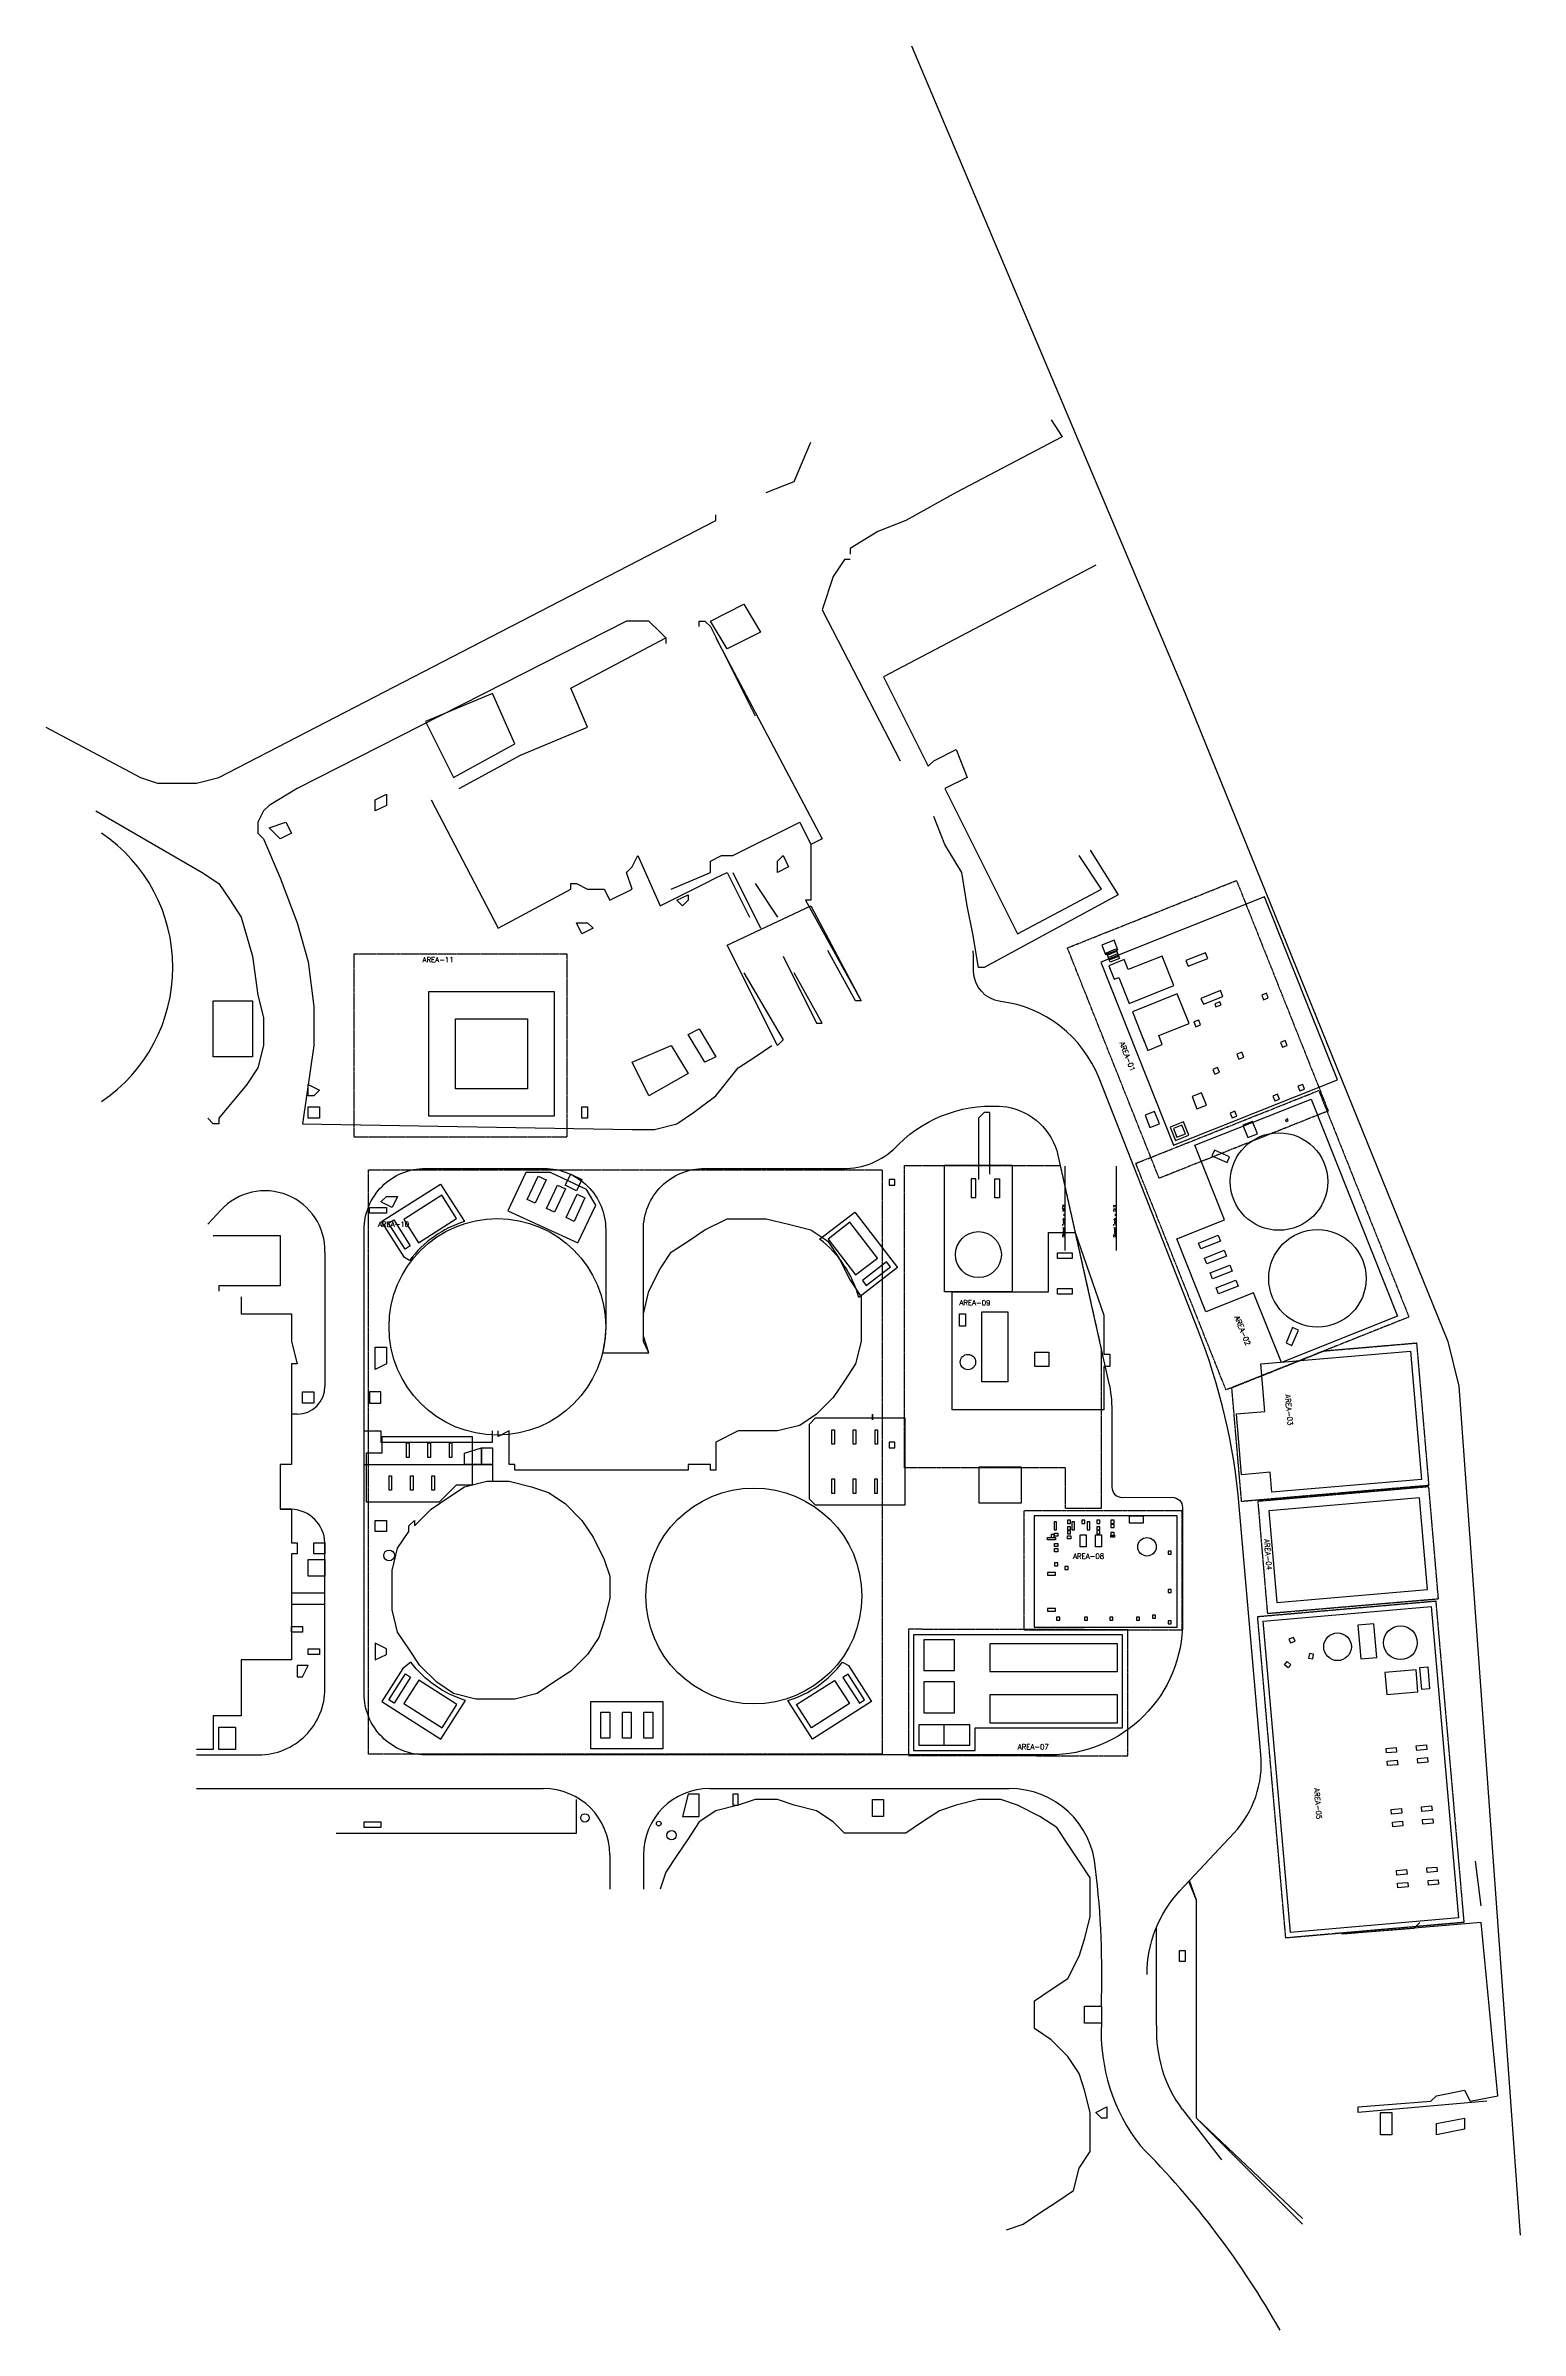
# Model space of a CAD drawing. Header units: millimetres. Extents: x 109858 to 254168, y -72223 to 151350.
import ezdxf

# ---------------------------------------------------------------- set-up
doc = ezdxf.new("R2010")
doc.units = ezdxf.units.MM
doc.linetypes.add('BORDER', pattern=[44.45, 12.7, -6.35, 12.7, -6.35, 0, -6.35])
for name, color, linetype, plot in [('Area-01', 3, 'BORDER', False), ('Area-02', 3, 'BORDER', False), ('Area-03', 3, 'BORDER', False), ('Area-04', 3, 'BORDER', False), ('Area-05', 3, 'BORDER', False), ('Area-07', 3, 'BORDER', False), ('Area-08', 3, 'BORDER', False), ('Area-09', 3, 'BORDER', False), ('Area-10', 3, 'BORDER', False), ('Area-11', 3, 'BORDER', False)]:
    doc.layers.add(name, color=color, linetype=linetype, plot=plot)
for name, color, linetype in [('C-A01-Conc-Slab', 7, 'Continuous'), ('C-A02-Conc-Slab', 7, 'Continuous'), ('C-A04-Conc-Slab', 7, 'Continuous'), ('C-A05-Conc-Slab', 7, 'Continuous'), ('C-A07-Conc-Slab', 7, 'Continuous'), ('C-A10-Conc-Slab', 7, 'Continuous'), ('E-Struc - Misc and Pits', 7, 'Continuous'), ('Fence', 3, 'FENCELINE2'), ('Footpath', 7, 'Continuous'), ('Kerb - Top', 2, 'Continuous'), ('Tanks', 7, 'Continuous'), ('Wall - Bottom', 7, 'Continuous')]:
    doc.layers.add(name, color=color, linetype=linetype)
doc.layers.add('NonPlot', color=3, linetype='Continuous', plot=False, transparency=0.5)
doc.styles.get("Standard").update_dxf_attribs({"font": 'simplex.shx'})
doc.linetypes.add('FENCELINE2', pattern='A,0.25,-0.1,[132,ltypeshp.shx,S=0.1,R=0,X=-0.1,Y=0],-0.1,1', length=1.45)

# ---------------------------------------------------------------- blocks, each defined once
blk = doc.blocks.new('A$C3A4271EA')
for p, q in [((205352, 12253), (201190, 12253)), ((201190, 12253), (201190, 8768)), ((205352, 8768), (205352, 12253)), ((201190, 8768), (205352, 8768))]:
    blk.add_line(p, q)

msp = doc.modelspace()

# ---------------------------------------------------------------- linework, layer by layer
at = {"elevation": 0}
msp.add_lwpolyline([(220589, -3405), (220589, 7495), (206589, 7495), (206589, -3405)], close=True, dxfattribs=at)
at = {"layer": 'Area-01'}
msp.add_lwpolyline([(226391, 69654), (235372, 47103), (218827, 40514), (209846, 63065)], close=True, dxfattribs=at)
at = {"layer": 'Area-02'}
msp.add_lwpolyline([(234438, 49105), (243268, 26934), (225369, 19802), (216538, 41972)], close=True, dxfattribs=at)
at = {"layer": 'Area-03', "elevation": 0}
msp.add_lwpolyline([(225936, 20027), (234959, 23623), (244013, 24398), (245207, 10449), (226890, 8881)], close=True, dxfattribs=at)
at = {"layer": 'Area-04', "elevation": 0}
msp.add_lwpolyline([(245218, 10327), (228479, 8894), (229417, -2066), (246156, -633)], close=True, dxfattribs=at)
at = {"layer": 'Area-05', "elevation": 0}
msp.add_lwpolyline([(228464, -2374), (245893, -849), (248645, -32309), (231217, -33833)], close=True, dxfattribs=at)
at = {"layer": 'Area-07', "flags": 128}
msp.add_lwpolyline([(209658, 12191), (193907, 12191), (193907, 41755), (209145, 41755), (213158, 23794), (213158, 8191), (209658, 8191)], close=True, dxfattribs=at)
at = {"layer": 'Area-07', "elevation": 0}
msp.add_lwpolyline([(194307, -15963), (215747, -16007), (215747, -3667), (194307, -3623)], close=True, dxfattribs=at)
at = {"layer": 'Area-08'}
msp.add_lwpolyline([(205589, -3662), (221089, -3662), (221089, 7958), (205589, 7958)], close=True, dxfattribs=at)
at = {"layer": 'Area-10'}
msp.add_lwpolyline([(141458, 41341), (191727, 41341), (191727, -15835), (141458, -15835)], close=True, dxfattribs=at)
at = {"layer": 'Area-11', "elevation": 0, "flags": 128}
msp.add_lwpolyline([(140003, 62441), (140003, 44581), (160904, 44581), (160904, 62441)], close=True, dxfattribs=at)
at = {"layer": 'C-A01-Conc-Slab'}
for p, q in [((213751, 62359, 22448), (214680, 62729, 22448)), ((213843, 62127, 22448), (214772, 62497, 22448)), ((213936, 61895, 22448), (214865, 62265, 22448))]:
    msp.add_line(p, q, dxfattribs=at)
for points in [[(213105, 61662), (220238, 43750), (236279, 50135), (229145, 68047)], [(214426, 63812), (213218, 63331), (213588, 62402), (214796, 62883)], [(214028, 61662), (213658, 62591), (214587, 62961), (214957, 62032)], [(221446, 61832), (221675, 61256), (223590, 62016), (223361, 62592)], [(222919, 58124), (223148, 57547), (225062, 58307), (224833, 58884)], [(222228, 55815), (222413, 55350), (222878, 55534), (222694, 55999)], [(226425, 52659), (226625, 52157), (227127, 52357), (226927, 52859)], [(224074, 51170), (224259, 50704), (224725, 50886), (224539, 51352)], [(217445, 46687), (217926, 45479), (218855, 45849), (218374, 47057)], [(222041, 48514), (222522, 47306), (223451, 47676), (222970, 48884)], [(225774, 46887), (225959, 46423), (226424, 46608), (226239, 47072)], [(219908, 45525), (220434, 44205), (221725, 44719), (221199, 46039)], [(220224, 45381), (220564, 44526), (221400, 44859), (221060, 45714)], [(227023, 45715), (227504, 44508), (228433, 44878), (227952, 46085)], [(231188, 46248), (231262, 46062), (231447, 46136), (231373, 46322)]]:
    msp.add_lwpolyline(points, close=True, dxfattribs=at)
for points, elevation in [([(215786, 60933), (215395, 61917), (213892, 61321), (214418, 59999), (214864, 60176)], -99), ([(214864, 60176), (215879, 57623), (220274, 59368), (219126, 62259), (215786, 60933)], -99), ([(217218, 54246), (217702, 53027), (219130, 53594), (218777, 54481)], 22000)]:
    msp.add_lwpolyline(points, dxfattribs=dict(at, elevation=elevation))
msp.add_lwpolyline([(218777, 54481), (221746, 55660), (220598, 58551), (216202, 56805), (217350, 53915)], dxfattribs=at)
for points, elevation in [([(228860, 58449), (229044, 57984), (229509, 58168), (229324, 58633)], 0), ([(224262, 57576), (224374, 57297), (224889, 57502), (224779, 57781)], -202), ([(230706, 53802), (230890, 53337), (231355, 53522), (231170, 53986)], 0), ([(232405, 49522), (232590, 49057), (233055, 49243), (232870, 49707)], 21800), ([(229952, 48547), (230137, 48083), (230601, 48268), (230416, 48732)], 21800)]:
    msp.add_lwpolyline(points, close=True, dxfattribs=dict(at, elevation=elevation))
at = {"layer": 'C-A02-Conc-Slab'}
msp.add_lwpolyline([(233695, 48269), (242154, 27028), (230784, 22497), (228067, 29320), (223395, 27459), (220557, 34585), (225230, 36443), (222324, 43740)], close=True, dxfattribs=at)
at = {"layer": 'C-A02-Conc-Slab', "flags": 128}
for points in [[(223990, 42697), (225478, 42051), (225720, 42611), (224232, 43257), (223990, 42697)], [(225478, 42051), (225720, 42611), (224232, 43257), (223990, 42697)], [(231889, 25898), (231251, 24408), (231807, 24160), (232457, 25651), (231889, 25898)], [(231889, 25898), (231251, 24408), (231807, 24160), (232457, 25651)]]:
    msp.add_lwpolyline(points, close=True, dxfattribs=at)
at = {"layer": 'C-A02-Conc-Slab'}
for points in [[(222665, 34176), (224589, 34940), (224820, 34359), (222896, 33595), (222665, 34176)], [(223248, 32713), (225172, 33476), (225402, 32895), (223479, 32132), (223247, 32712)], [(223831, 31249), (225755, 32013), (225985, 31432), (224061, 30669), (223830, 31249)], [(224414, 29786), (226337, 30549), (226568, 29969), (224644, 29205), (224413, 29786)]]:
    msp.add_lwpolyline(points, dxfattribs=at)
for centre in [(230550, 40196, 22448), (234314, 30716, 22448)]:
    msp.add_circle(centre, 4770, dxfattribs=at)
at = {"layer": 'C-A04-Conc-Slab', "elevation": 0}
msp.add_lwpolyline([(244307, 9246), (229561, 7983), (230328, -984), (245074, 278)], close=True, dxfattribs=at)
at = {"layer": 'C-A05-Conc-Slab'}
for points in [[(208793, 6883), (208543, 6883), (208543, 6118), (208793, 6118)], [(209858, 6745), (210158, 6745), (210158, 7045), (209858, 7045)], [(210525, 6883), (210275, 6883), (210275, 6118), (210525, 6118)], [(211249, 6745), (211549, 6745), (211549, 7045), (211249, 7045)], [(212037, 6883), (211787, 6883), (211787, 6118), (212037, 6118)], [(212727, 6745), (213027, 6745), (213027, 7045), (212727, 7045)], [(214109, 6745), (214409, 6745), (214409, 7045), (214109, 7045)], [(217291, 7458), (215891, 7458), (215891, 6812), (217291, 6812)], [(207913, 5375), (208678, 5375), (208678, 5125), (207913, 5125)], [(208245, 5356), (208545, 5356), (208545, 5656), (208245, 5656)], [(208596, 5787), (208896, 5787), (208896, 5487), (208596, 5487)], [(208596, 4784), (208896, 4784), (208896, 4484), (208596, 4484)], [(209839, 5510), (210178, 5510), (210178, 5218), (209839, 5218)], [(210158, 6412), (209858, 6412), (209858, 6112), (210158, 6112)], [(210158, 6009), (209858, 6009), (209858, 5709), (210158, 5709)], [(211110, 5629), (211688, 5629), (211688, 4436), (211110, 4436)], [(212588, 5629), (213166, 5629), (213166, 4436), (212588, 4436)], [(213026, 6402), (212726, 6402), (212726, 6102), (213026, 6102)], [(213026, 6031), (212726, 6031), (212726, 5731), (213026, 5731)], [(214080, 5604), (214439, 5604), (214439, 5407), (214080, 5407)], [(214409, 6648), (214109, 6648), (214109, 6348), (214409, 6348)], [(214409, 5841), (214109, 5841), (214109, 5541), (214409, 5541)], [(208596, 4274), (208896, 4274), (208896, 3974), (208596, 3974)], [(208596, 2581), (208896, 2581), (208896, 2881), (208596, 2881)], [(209607, 2235), (209907, 2235), (209907, 2535), (209607, 2535)], [(219702, 3725), (220002, 3725), (220002, 4025), (219702, 4025)], [(207913, 1674), (208678, 1674), (208678, 1924), (207913, 1924)], [(219702, -25), (220002, -25), (220002, 275), (219702, 275)], [(207913, -1837), (208678, -1837), (208678, -1587), (207913, -1587)], [(229006, -2829), (245438, -1391), (248104, -31854), (231671, -33292)], [(208794, -2725), (209094, -2725), (209094, -2425), (208794, -2425)], [(211518, -2725), (211818, -2725), (211818, -2425), (211518, -2425)], [(213994, -2725), (214294, -2725), (214294, -2425), (213994, -2425)], [(216602, -2725), (216902, -2725), (216902, -2425), (216602, -2425)], [(218175, -2538), (218475, -2538), (218475, -2238), (218175, -2238)], [(219702, -3095), (220002, -3095), (220002, -2795), (219702, -2795)], [(231669, -4951), (232120, -4788), (231983, -4409), (231531, -4572)], [(238550, -6523), (240125, -6389), (239843, -3096), (238268, -3231)], [(233853, -6527), (233937, -6055), (233540, -5984), (233456, -6456)], [(231343, -6779), (231710, -7088), (231450, -7396), (231083, -7087)], [(241107, -9988), (244150, -9727), (243969, -7605), (240925, -7865)], [(244335, -7373), (245103, -7307), (245286, -9446), (244519, -9511)], [(241026, -15273), (242020, -15186), (242059, -15634), (241065, -15721)], [(243986, -15019), (244980, -14932), (245020, -15381), (244026, -15467)], [(241138, -16518), (242132, -16431), (242171, -16879), (241177, -16966)], [(244093, -16265), (245087, -16178), (245126, -16626), (244132, -16713)], [(241538, -21251), (242532, -21164), (242572, -21612), (241578, -21699)], [(244498, -20997), (245492, -20910), (245531, -21359), (244537, -21446)], [(244605, -22243), (245599, -22156), (245638, -22604), (244644, -22691)], [(241645, -22496), (242639, -22409), (242678, -22858), (241684, -22945)], [(242050, -27229), (243044, -27142), (243083, -27590), (242089, -27677)], [(242157, -28475), (243151, -28388), (243190, -28836), (242196, -28923)], [(245010, -26975), (246004, -26888), (246043, -27337), (245049, -27424)], [(245141, -28211), (246135, -28124), (246174, -28573), (245180, -28660)]]:
    msp.add_lwpolyline(points, close=True, dxfattribs=at)
for centre, radius in [((217632, 4450), 904), ((236281, -5332, 24400), 1355), ((242439, -4939, 24400), 1650)]:
    msp.add_circle(centre, radius, dxfattribs=at)
msp.add_arc((106469, 61156), 15828, 304.01935, 55.98065, dxfattribs=at)
at = {"layer": 'C-A07-Conc-Slab'}
for points in [[(194799, -15486), (200804, -15486), (200804, -13274), (215243, -13274), (215243, -4162), (194799, -4162)], [(214743, -7768), (214743, -5040), (202256, -5040), (202256, -7768)], [(214743, -12774), (214743, -10035), (202256, -10035), (202256, -12774)]]:
    msp.add_lwpolyline(points, close=True, dxfattribs=at)
at = {"layer": 'C-A07-Conc-Slab', "flags": 128}
for points in [[(195803, -7663), (198804, -7663), (198804, -4662), (195803, -4662)], [(195803, -11787), (198804, -11787), (198804, -8776), (195803, -8776)], [(195299, -14977), (197796, -14977), (197796, -12984), (195299, -12984)]]:
    msp.add_lwpolyline(points, close=True, dxfattribs=at)
msp.add_lwpolyline([(197796, -14977), (200304, -14977), (200304, -12984), (197796, -12984)], dxfattribs=at)
at = {"layer": 'C-A10-Conc-Slab'}
for points, elevation in [([(155085, 37341), (161924, 34187), (163688, 37896), (162785, 39420), (159247, 41070), (156835, 41092), (155085, 37341)], 21600), ([(197810, 41802), (204455, 41802), (204455, 29402), (197810, 29402), (197810, 41802)], 20650), ([(200413, 40467), (200413, 38621), (200873, 38621), (200873, 40467), (200413, 40467)], 21918), ([(202745, 40467), (203205, 40467), (203205, 38617), (202745, 38617), (202745, 40467)], 21740), ([(148614, 38848), (144891, 36476), (146341, 34199), (150065, 36571), (148614, 38848)], 21600), ([(143922, 36439), (145533, 33909), (145027, 33587), (143416, 36117), (143922, 36439)], 21600), ([(188569, 36208), (186427, 34565), (189114, 31063), (191256, 32707), (188569, 36208)], 21807), ([(198555, 29402), (207980, 29402), (207980, 35203), (210594, 35203), (213410, 27103), (213410, 23292), (214010, 23292), (214010, 22092), (213410, 22092), (213410, 17862), (198555, 17862), (198555, 29402)], 21650), ([(192157, 32337), (189777, 30510), (190142, 30034), (192522, 31861), (192157, 32337)], 21600), ([(228783, 22341), (243429, 23595), (244503, 11041), (229858, 9787), (229690, 11750), (226890, 11510), (226382, 17448), (229182, 17688), (228783, 22341)], 21480), ([(184594, 16459), (185194, 17059), (193934, 17059), (193934, 8519), (185194, 8519), (184594, 9119), (184594, 16459)], 21500), ([(142791, 15258), (151607, 15258), (151607, 10475), (150022, 10475), (148365, 8818), (141266, 8818), (141266, 13633), (142791, 13633), (142791, 15258)], 21150), ([(145054, -7994), (145560, -8316), (143948, -10846), (143442, -10524), (145054, -7994)], 21312), ([(146369, -8606), (144918, -10883), (148642, -13255), (150092, -10978), (146369, -8606)], 21100), ([(183336, -10992), (187060, -8620), (188510, -10897), (184787, -13269), (183336, -10992)], 21625), ([(187872, -8327), (189484, -10857), (189990, -10535), (188378, -8005), (187872, -8327)], 21400)]:
    msp.add_lwpolyline(points, dxfattribs=dict(at, elevation=elevation))
for points, elevation in [([(158048, 40736), (158829, 40372), (157756, 38071), (156975, 38436)], 21603), ([(159951, 39848), (160732, 39484), (159660, 37184), (158878, 37548)], 21603), ([(161854, 38961), (162635, 38597), (161563, 36296), (160782, 36661)], 21603), ([(208875, 33213), (210305, 33213), (210305, 32663), (208875, 32663)], 21900), ([(208875, 29713), (210305, 29713), (210305, 29162), (208875, 29162)], 21900), ([(199282, 27253), (199882, 27253), (199882, 26053), (199282, 26053)], 21920), ([(201459, 27433), (204009, 27433), (204009, 20582), (201459, 20582)], 21885), ([(206644, 23503), (208044, 23503), (208044, 22103), (206644, 22103)], 20950), ([(186789, 15899), (187039, 15899), (187039, 14479), (186789, 14479)], 21784), ([(188889, 15899), (189139, 15899), (189139, 14479), (188889, 14479)], 21767), ([(191019, 15899), (191259, 15899), (191259, 14479), (191019, 14479)], 21765), ([(145165, 14618), (145415, 14618), (145415, 13198), (145165, 13198)], 21450), ([(147265, 14618), (147515, 14618), (147515, 13198), (147265, 13198)], 21450), ([(149365, 14618), (149615, 14618), (149615, 13198), (149365, 13198)], 21450), ([(143462, 11398), (143712, 11398), (143712, 9978), (143462, 9978)], 21428), ([(145562, 11398), (145812, 11398), (145812, 9978), (145562, 9978)], 21450), ([(147662, 11398), (147912, 11398), (147912, 9978), (147662, 9978)], 21450), ([(186789, 11099), (187039, 11099), (187039, 9679), (186789, 9679)], 21787), ([(188889, 11099), (189139, 11099), (189139, 9679), (188889, 9679)], 21787), ([(190989, 11099), (191239, 11099), (191239, 9679), (190989, 9679)], 21787), ([(163197, -10697), (170259, -10697), (170259, -15335), (163197, -15335)], 21350), ([(164197, -11747), (165059, -11747), (165059, -14285), (164197, -14285)], 21425), ([(166297, -11747), (167159, -11747), (167159, -14285), (166297, -14285)], 21425), ([(168397, -11747), (169259, -11747), (169259, -14285), (168397, -14285)], 21425)]:
    msp.add_lwpolyline(points, close=True, dxfattribs=dict(at, elevation=elevation))
for points in [[(161241, 40931), (162334, 40384), (161788, 39291), (160694, 39838), (161241, 40931)], [(143202, 38745), (144295, 38745), (143749, 37651), (142656, 38198), (143202, 38745)], [(141562, 37651), (143202, 37651), (143202, 37105), (141562, 37105), (141562, 37651)], [(142109, 23986), (143202, 23986), (143202, 22346), (142109, 21799), (142109, 23986)], [(141562, 19613), (141562, 18519), (142656, 18519), (142656, 19613), (141562, 19613)], [(142109, 7040), (143202, 7040), (143202, 5947), (142109, 5947), (142109, 7040)], [(142109, -4986), (142109, -6626), (143202, -6079), (143202, -5532), (142109, -4986)]]:
    msp.add_lwpolyline(points, close=True, dxfattribs=at)
for points, elevation in [([(148504, 39952), (150846, 36275, 0.1574032), (145477, 32479), (144968, 32750), (142724, 36271), (148504, 39952)], 21500), ([(189049, 37209), (193223, 31768), (189425, 28854, 0.1647483), (185589, 34554), (189049, 37209)], 21500), ([(145593, -6839), (144794, -7472), (142751, -10678), (148531, -14360), (150934, -10587, -0.1558909), (145593, -6839, 1.804267)], 21030), ([(187839, -6848), (188438, -7167), (190681, -10688), (184897, -14372), (182493, -10599, 0.1560746), (187839, -6848, 0.491972)], 21330)]:
    msp.add_lwpolyline(points, format="xyb", dxfattribs=dict(at, elevation=elevation))
for centre, radius in [((201136, 33041, 21900), 2250), ((200115, 22532, 21955), 750), ((143468, 3601), 531)]:
    msp.add_circle(centre, radius, dxfattribs=at)
at = {"layer": 'E-Struc - Misc and Pits'}
for points in [[(142109, 77555), (143202, 78102), (143202, 77009), (142109, 76462), (142109, 77555)], [(131723, 74822), (133363, 75369), (133910, 74276), (132816, 73729), (131723, 74822)], [(181466, 71542), (182013, 72089), (182560, 70996), (181466, 70449), (181466, 71542)], [(161788, 65529), (162881, 65529), (163428, 64983), (162334, 64436), (161788, 65529)], [(161788, 65529), (162881, 65529), (163428, 64983), (162334, 64436), (161788, 65529)], [(172720, 54597), (173814, 55144), (175453, 52410), (174360, 51864), (172720, 54597)], [(167254, 51864), (171080, 53504), (172720, 50770), (168894, 48584), (167254, 51864)], [(135549, 49677), (136643, 49131), (136096, 48584), (135549, 48584), (135549, 49677)], [(135549, 47491), (136643, 47491), (136643, 46397), (135549, 46397), (135549, 47491)], [(162334, 47491), (162881, 47491), (162881, 46397), (162334, 46397), (162334, 47491)], [(192399, 40384), (192399, 39838), (192946, 39838), (192946, 40384), (192399, 40384)], [(190759, 17426), (190759, 16879), (190759, 17426)], [(150855, 13600), (152495, 14146), (152495, 12506), (150855, 12506), (150855, 13600)], [(152495, 14146), (153588, 14146), (153588, 12506), (152495, 12506), (152495, 14146)], [(192399, 14693), (192399, 14146), (192946, 14146), (192946, 14693), (192399, 14693)], [(136096, 4854), (137189, 4854), (137189, 3760), (136096, 3760), (136096, 4854)], [(134456, -7172), (134456, -8266), (135003, -8266), (135549, -7172), (134456, -7172)], [(126803, -13185), (128443, -13185), (128443, -15372), (126803, -15372), (126803, -13185)], [(172174, -21931), (173814, -21931), (173814, -19745), (172720, -19745), (172174, -21931)], [(177093, -20838), (177640, -20838), (177640, -19745), (177093, -19745), (177093, -20838)], [(190759, -20291), (191852, -20291), (191852, -21931), (190759, -21931), (190759, -20291)], [(141016, -22478), (142656, -22478), (142656, -23025), (141016, -23025), (141016, -22478)], [(220824, -35050), (221370, -35050), (221370, -36144), (220824, -36144), (220824, -35050)], [(211531, -40517), (213171, -40517), (213171, -42157), (211531, -42157), (211531, -40517)], [(212624, -50903), (213717, -50356), (213717, -51449), (213171, -51449), (212624, -50903)], [(240502, -50903), (241596, -50903), (241596, -53089), (240502, -53089), (240502, -50903)], [(245969, -51996), (248702, -51449), (248702, -52543), (245969, -53089), (245969, -51996)]]:
    msp.add_lwpolyline(points, close=True, dxfattribs=at)
for centre, radius in [((162628, -22084), 415), ((169851, -22635), 231), ((171114, -23773), 457)]:
    msp.add_circle(centre, radius, dxfattribs=at)
at = {"layer": 'Fence'}
msp.add_lwpolyline([(194585, 151350), (221370, 87941), (247062, 24532), (248155, 20159), (254168, -62929)], dxfattribs=at)
at = {"layer": 'Footpath'}
for points in [[(177093, 70449), (179826, 64983)], [(179280, 69356), (181466, 66076)], [(141016, 15786), (142656, 15786), (142656, 14693), (153588, 14693), (153588, 15786)], [(141016, 12506), (153588, 12506), (153588, 10866)]]:
    msp.add_lwpolyline(points, dxfattribs=at)
at = {"layer": 'Footpath', "flags": 128}
for points in [[(133910, -66), (137189, -66)], [(133910, -1159), (137189, -1159)]]:
    msp.add_lwpolyline(points, dxfattribs=at)
at = {"layer": 'Kerb - Top'}
for p, q in [((125710, 36011), (126995, 37403)), ((124617, -19198), (158567, -19198)), ((174847, -19198), (204133, -19198)), ((165067, -25698), (165067, -29038)), ((168347, -25698), (168347, -29038)), ((168349, -25755), (168347, -25758)), ((218577, -42403), (218577, -32743)), ((221099, -50627), (224926, -55547))]:
    msp.add_line(p, q, dxfattribs=at)
for points in [[(208251, 114726), (209344, 113086), (198958, 107620), (194039, 104887), (191306, 103794), (188573, 102154), (188573, 101607)], [(180373, 107620), (183106, 108713), (184746, 112540)], [(109858, 84662), (119151, 79742), (120790, 79195), (122977, 79195), (124617, 79195), (126803, 79742), (175453, 104887), (175453, 105433)], [(188573, 101060), (188026, 101060), (186933, 99421), (185839, 96141), (193492, 81382)], [(170534, 93408), (169987, 93954), (168894, 95047), (168347, 95047), (166707, 95047), (134456, 78649), (131723, 77009), (131176, 76462), (130630, 75369), (130630, 74276), (131176, 73729), (132816, 69903), (134456, 65529), (135549, 61703), (136096, 57330), (136096, 53504), (135003, 45851), (167254, 45304), (169440, 45304), (171627, 45851), (173267, 46944), (175453, 48584), (177640, 51317), (179280, 52410), (180920, 53504)], [(175453, 93408), (185839, 73729), (184746, 73182), (184746, 67716), (184199, 67716), (189666, 57877)], [(114777, 76462), (125163, 70449), (126803, 69356), (127897, 67716), (128990, 66076), (130083, 62250), (130630, 58423), (131176, 56237), (131176, 53504), (130630, 51317), (129536, 49677), (126803, 46397), (126803, 45851), (126257, 45851), (125710, 46397)], [(212078, 72636), (214811, 68263), (201692, 61156), (201145, 61156), (200598, 64436), (200052, 67169), (199505, 70449), (197865, 73182), (196772, 75915)], [(202238, 40931), (202238, 45304), (202238, 46397), (202238, 46944), (201692, 46944), (201145, 46397), (201145, 45851), (201145, 43664), (201145, 40384)], [(137189, 33278), (137189, 20159)], [(134456, 17426), (133910, 17426)], [(138283, -23571), (161788, -23571), (161788, -20291)], [(232850, -61289), (222464, -51449), (222464, -30131), (221793, -28215)]]:
    msp.add_lwpolyline(points, dxfattribs=at)
for points in [[(171627, 67716), (172720, 68263), (172720, 67716), (172174, 67169), (171627, 67716)], [(161788, 65529), (162881, 65529), (163428, 64983), (162334, 64436), (161788, 65529)]]:
    msp.add_lwpolyline(points, close=True, dxfattribs=at)
for points in [[(217638, -37413), (217638, -37413, -0.1902829), (220864, -29210), (226131, -23565, 0.2125144), (228781, -15876), (227898, -5732), (226665, 8428, 0.0720066), (222604, 25723), (212941, 50315, 0.2740544), (203286, 57830, -0.3742727), (200665, 60771), (200647, 62316), (200608, 62784)], [(168894, 23439), (168347, 24532), (168347, 25079), (168347, 35478, -0.4142136), (174347, 41478), (188245, 41478, 0.2047596), (193334, 43857, -0.2249234), (203902, 47505, -0.3023237), (208918, 42768), (213879, 20569, -0.0546445), (214192, 17753), (214203, 10286, 0.4142136), (215205, 9287), (220103, 9295, -0.4142136), (221105, 8296), (221121, -2899, -0.4146496), (208121, -15918), (147016, -15918, -0.4142136), (141016, -9918), (141016, 34918), (141016, 35478, -0.4142136), (147016, 41478), (158664, 41478, -0.4142136), (164664, 35478), (164664, 25977), (164587, 24698), (164356, 23439)], [(124617, -15918), (130689, -15918, 0.4142136), (137189, -9418), (137189, 4854, 0.3883359), (133903, 8133), (132816, 8133)]]:
    msp.add_lwpolyline(points, format="xyb", dxfattribs=at)
for centre, radius, start, end in [((131313, 33415), 5878, 358.66778, 137.2797), ((134456, 20159), 2733, 270, 0), ((158567, -25698), 6500, 360, 90), ((174847, -25698), 6500, 90, 180), ((204133, -27698), 8500, 4.31475, 90), ((123704, -37510), 89518, 358.07535, 6.70484), ((231363, -42984), 18215, 177.39558, 217.93651), ((231363, -42984), 12799, 177.39558, 216.60024), ((158286, -112836), 82989, 29.29904, 44.97174)]:
    msp.add_arc(centre, radius, start, end, dxfattribs=at)
at = {"layer": 'NonPlot'}
for p, q in [((209640, 33440, 22000), (209640, 41692, 22000)), ((214641, 33440, 22000), (214641, 41692, 22000))]:
    msp.add_line(p, q, dxfattribs=at)
at = {"layer": 'Tanks'}
for points in [[(147364, 58792), (159619, 58792), (159619, 46592), (147365, 46592)], [(149965, 56102), (157019, 56102), (157019, 49282), (149965, 49282)]]:
    msp.add_lwpolyline(points, close=True, dxfattribs=at)
msp.add_lwpolyline([(203878, -62382), (205518, -61835), (207158, -60742), (208798, -59649), (210438, -58556), (210984, -56369), (212078, -54729), (212078, -52543), (212078, -50903), (211531, -48716), (210984, -47076), (209891, -45436), (208251, -43797), (206611, -42703), (206611, -39970), (208251, -38877), (209891, -37784), (210984, -35597), (211531, -33957), (212078, -31771), (212078, -30131), (212078, -27944), (210984, -26304), (209891, -24664), (208798, -23025), (207158, -21931), (204971, -20838), (203332, -20291), (201145, -20291), (198958, -20838), (197319, -21385), (195679, -22478), (194039, -23571), (188026, -23571), (186933, -22478), (185293, -21385), (183106, -20838), (181466, -20291), (179280, -20291), (177640, -20838), (175453, -21385), (173814, -22478), (172720, -24118), (171627, -25758), (170534, -27398), (169987, -29038)], dxfattribs=at)
msp.add_circle((154061, 25977), 10603, dxfattribs=at)
at = {"layer": 'Wall - Bottom'}
for points in [[(212624, 100514), (191852, 89581), (196225, 80835), (196772, 81382), (198958, 82475), (200052, 79742), (197865, 78649), (204971, 64436), (213171, 68809), (210984, 72089)], [(173814, 94501), (173814, 95047), (174360, 95047), (174907, 94501), (179280, 85755)], [(150308, 78649), (156321, 81928), (162881, 84662), (161241, 88488), (170534, 93408), (170534, 92861)], [(147575, 77555), (154135, 64983), (161241, 68809), (161241, 69356), (161788, 69356), (162881, 68809), (164521, 68809), (165067, 67716), (167254, 68809), (166707, 70449), (167254, 70996), (167801, 72089), (169987, 67169), (174360, 69356), (175453, 69903), (176547, 70449), (178733, 66076)], [(171080, 68809), (174907, 70449), (174907, 71542), (176000, 72089), (177093, 72089), (183653, 75369), (184746, 73182)], [(178187, 60610), (182013, 54050), (181466, 53504), (176547, 63343), (184746, 67169), (189666, 57877), (189119, 57877), (186386, 62796)], [(182013, 62250), (185293, 55690), (185839, 55690), (183106, 60610)], [(164356, 23439), (168894, 23439), (168347, 25079), (168347, 27265), (168894, 29452), (169987, 31638), (171080, 33278), (172720, 34372), (174360, 35465), (176547, 36558), (178733, 36558), (180373, 36558), (182560, 36011), (184746, 35465), (186386, 34372), (187479, 32732), (188573, 30545), (189666, 28905), (189666, 26719), (189666, 24532), (189119, 22346), (188026, 20706), (186933, 19066), (185293, 17426), (183653, 16333), (181466, 15786), (179280, 15786), (177640, 15786), (175453, 14693), (175453, 11960), (174907, 11960), (174907, 12506), (172720, 12506), (172720, 11960), (162881, 11960), (162334, 11960), (158508, 11960), (155775, 11960), (155775, 12506), (155228, 12506), (155228, 15786), (154135, 15240), (154135, 15786)], [(126257, 34918), (132816, 34918), (132816, 29999), (129536, 29999), (126803, 29999), (126803, 29452)], [(128990, 28905), (128990, 27265), (133910, 27265), (133910, 24532), (134456, 22346), (133910, 22346), (133910, 17426), (133910, 13053), (133910, 12506), (132816, 12506), (132816, 8133), (133910, 8133), (133910, 5947), (133910, 4854), (134456, 4854), (134456, 3760), (133910, 3760), (133910, -6626), (128990, -6626), (128990, -12092), (126257, -12092), (126257, -15372), (124617, -15372)], [(250342, -30677), (249795, -26304)], [(232850, -61835), (222464, -51449), (222464, -30131), (221726, -28287)], [(250888, -49809), (238316, -50903), (238316, -50356), (245422, -49809), (245969, -49263), (248702, -48716), (249248, -49809), (251982, -49263), (250342, -32317), (237223, -33411), (236676, -33411), (243782, -32864), (244329, -32317)]]:
    msp.add_lwpolyline(points, dxfattribs=at)
for points in [[(174907, 95047), (178187, 96687), (179826, 93954), (176547, 92314), (174907, 95047)], [(147029, 85208), (149762, 79742), (155775, 83022), (153588, 87941), (147029, 85208)], [(126257, 57877), (130083, 57877), (130083, 52410), (126257, 52410), (126257, 57877)], [(135003, 19613), (136096, 19613), (136096, 18519), (135003, 18519), (135003, 19613)], [(145935, 6493), (147575, 8133), (149215, 9227), (150855, 10320), (153042, 10866), (155228, 10866), (157415, 10320), (159054, 9773), (160694, 8680), (162334, 7040), (163428, 5400), (164521, 3214), (165067, 1574), (165067, -613), (164521, -2799), (163974, -4439), (162881, -6079), (161241, -7719), (159601, -8812), (157961, -9905), (155775, -10452), (154135, -10452), (151948, -10452), (149762, -9905), (148122, -8812), (146482, -7172), (145389, -5532), (144295, -3893), (143749, -1706), (143749, 481), (143749, 2120), (144295, 4307), (145389, 5947), (145389, 6493), (145935, 7040)], [(135549, 3214), (137189, 3214), (137189, 1574), (135549, 1574), (135549, 3214)], [(133910, -3346), (135003, -3346), (135003, -3893), (133910, -3893), (133910, -3346)], [(135549, -5532), (136643, -5532), (136643, -6079), (135549, -6079), (135549, -5532)]]:
    msp.add_lwpolyline(points, close=True, dxfattribs=at)
msp.add_circle((179160, -363), 10567, dxfattribs=at)

# ---------------------------------------------------------------- block references
at = {"layer": 'Footpath'}
msp.add_blockref('A$C3A4271EA', (0, 0), dxfattribs=at)

# ---------------------------------------------------------------- texts
at = {"layer": 'Area-01', "insert": (215389, 53937, 22448), "char_height": 500, "attachment_point": 1, "rotation": 291.71583}
msp.add_mtext_dynamic_manual_height_columns('AREA-01', width=4099.04, gutter_width=1, heights=[0], dxfattribs=at)
at = {"layer": 'Area-02', "insert": (226658, 27117, 22448), "char_height": 500, "attachment_point": 1, "rotation": 291.71583}
msp.add_mtext_dynamic_manual_height_columns('AREA-02', width=4099.04, gutter_width=1, heights=[0], dxfattribs=at)
at = {"layer": 'Area-03', "insert": (231655, 19387, 64), "char_height": 500, "attachment_point": 1, "rotation": 274.89364}
msp.add_mtext_dynamic_manual_height_columns('AREA-03', width=4099.04, gutter_width=1, heights=[0], dxfattribs=at)
at = {"layer": 'Area-04', "insert": (229600, 5231), "char_height": 500, "attachment_point": 1, "rotation": 274.89364}
msp.add_mtext_dynamic_manual_height_columns('AREA-04', width=4099.04, gutter_width=1, heights=[0], dxfattribs=at)
at = {"layer": 'Area-05', "insert": (234485, -19154), "char_height": 500, "attachment_point": 1, "rotation": 274.89364}
msp.add_mtext_dynamic_manual_height_columns('AREA-05', width=4099.04, gutter_width=1, heights=[0], dxfattribs=at)
at = {"layer": 'Area-07', "insert": (204981, -14879), "char_height": 500, "attachment_point": 1}
msp.add_mtext_dynamic_manual_height_columns('AREA-07', width=4099.04, gutter_width=1, heights=[0], dxfattribs=at)
at = {"layer": 'Area-08', "insert": (210397, 3784), "char_height": 500, "attachment_point": 1}
msp.add_mtext_dynamic_manual_height_columns('AREA-08', width=3433.57, gutter_width=1, heights=[0], dxfattribs=at)
at = {"layer": 'Area-09', "insert": (199276, 28588), "char_height": 500, "attachment_point": 1}
msp.add_mtext_dynamic_manual_height_columns('AREA-09', width=4099.04, gutter_width=1, heights=[0], dxfattribs=at)
at = {"layer": 'Area-10', "insert": (142382, 36265), "char_height": 500, "attachment_point": 1}
msp.add_mtext_dynamic_manual_height_columns('AREA-10', width=4099.04, gutter_width=1, heights=[0], dxfattribs=at)
at = {"layer": 'Area-11', "insert": (146739, 62160), "char_height": 500, "attachment_point": 1}
msp.add_mtext_dynamic_manual_height_columns('AREA-11', width=4099.04, gutter_width=1, heights=[0], dxfattribs=at)
at = {"layer": 'NonPlot', "char_height": 250, "attachment_point": 1, "rotation": 90}
for s, width, insert in [('Diesel Tank - NEW', 4245.3, (209361, 34737, 22000)), ('Diesel Tank - OLD', 3633.18, (214361, 34737, 22000))]:
    msp.add_mtext_dynamic_manual_height_columns(s, width=width, gutter_width=12.5, heights=[0], dxfattribs=dict(at, insert=insert))

doc.saveas('drawing.dxf')
